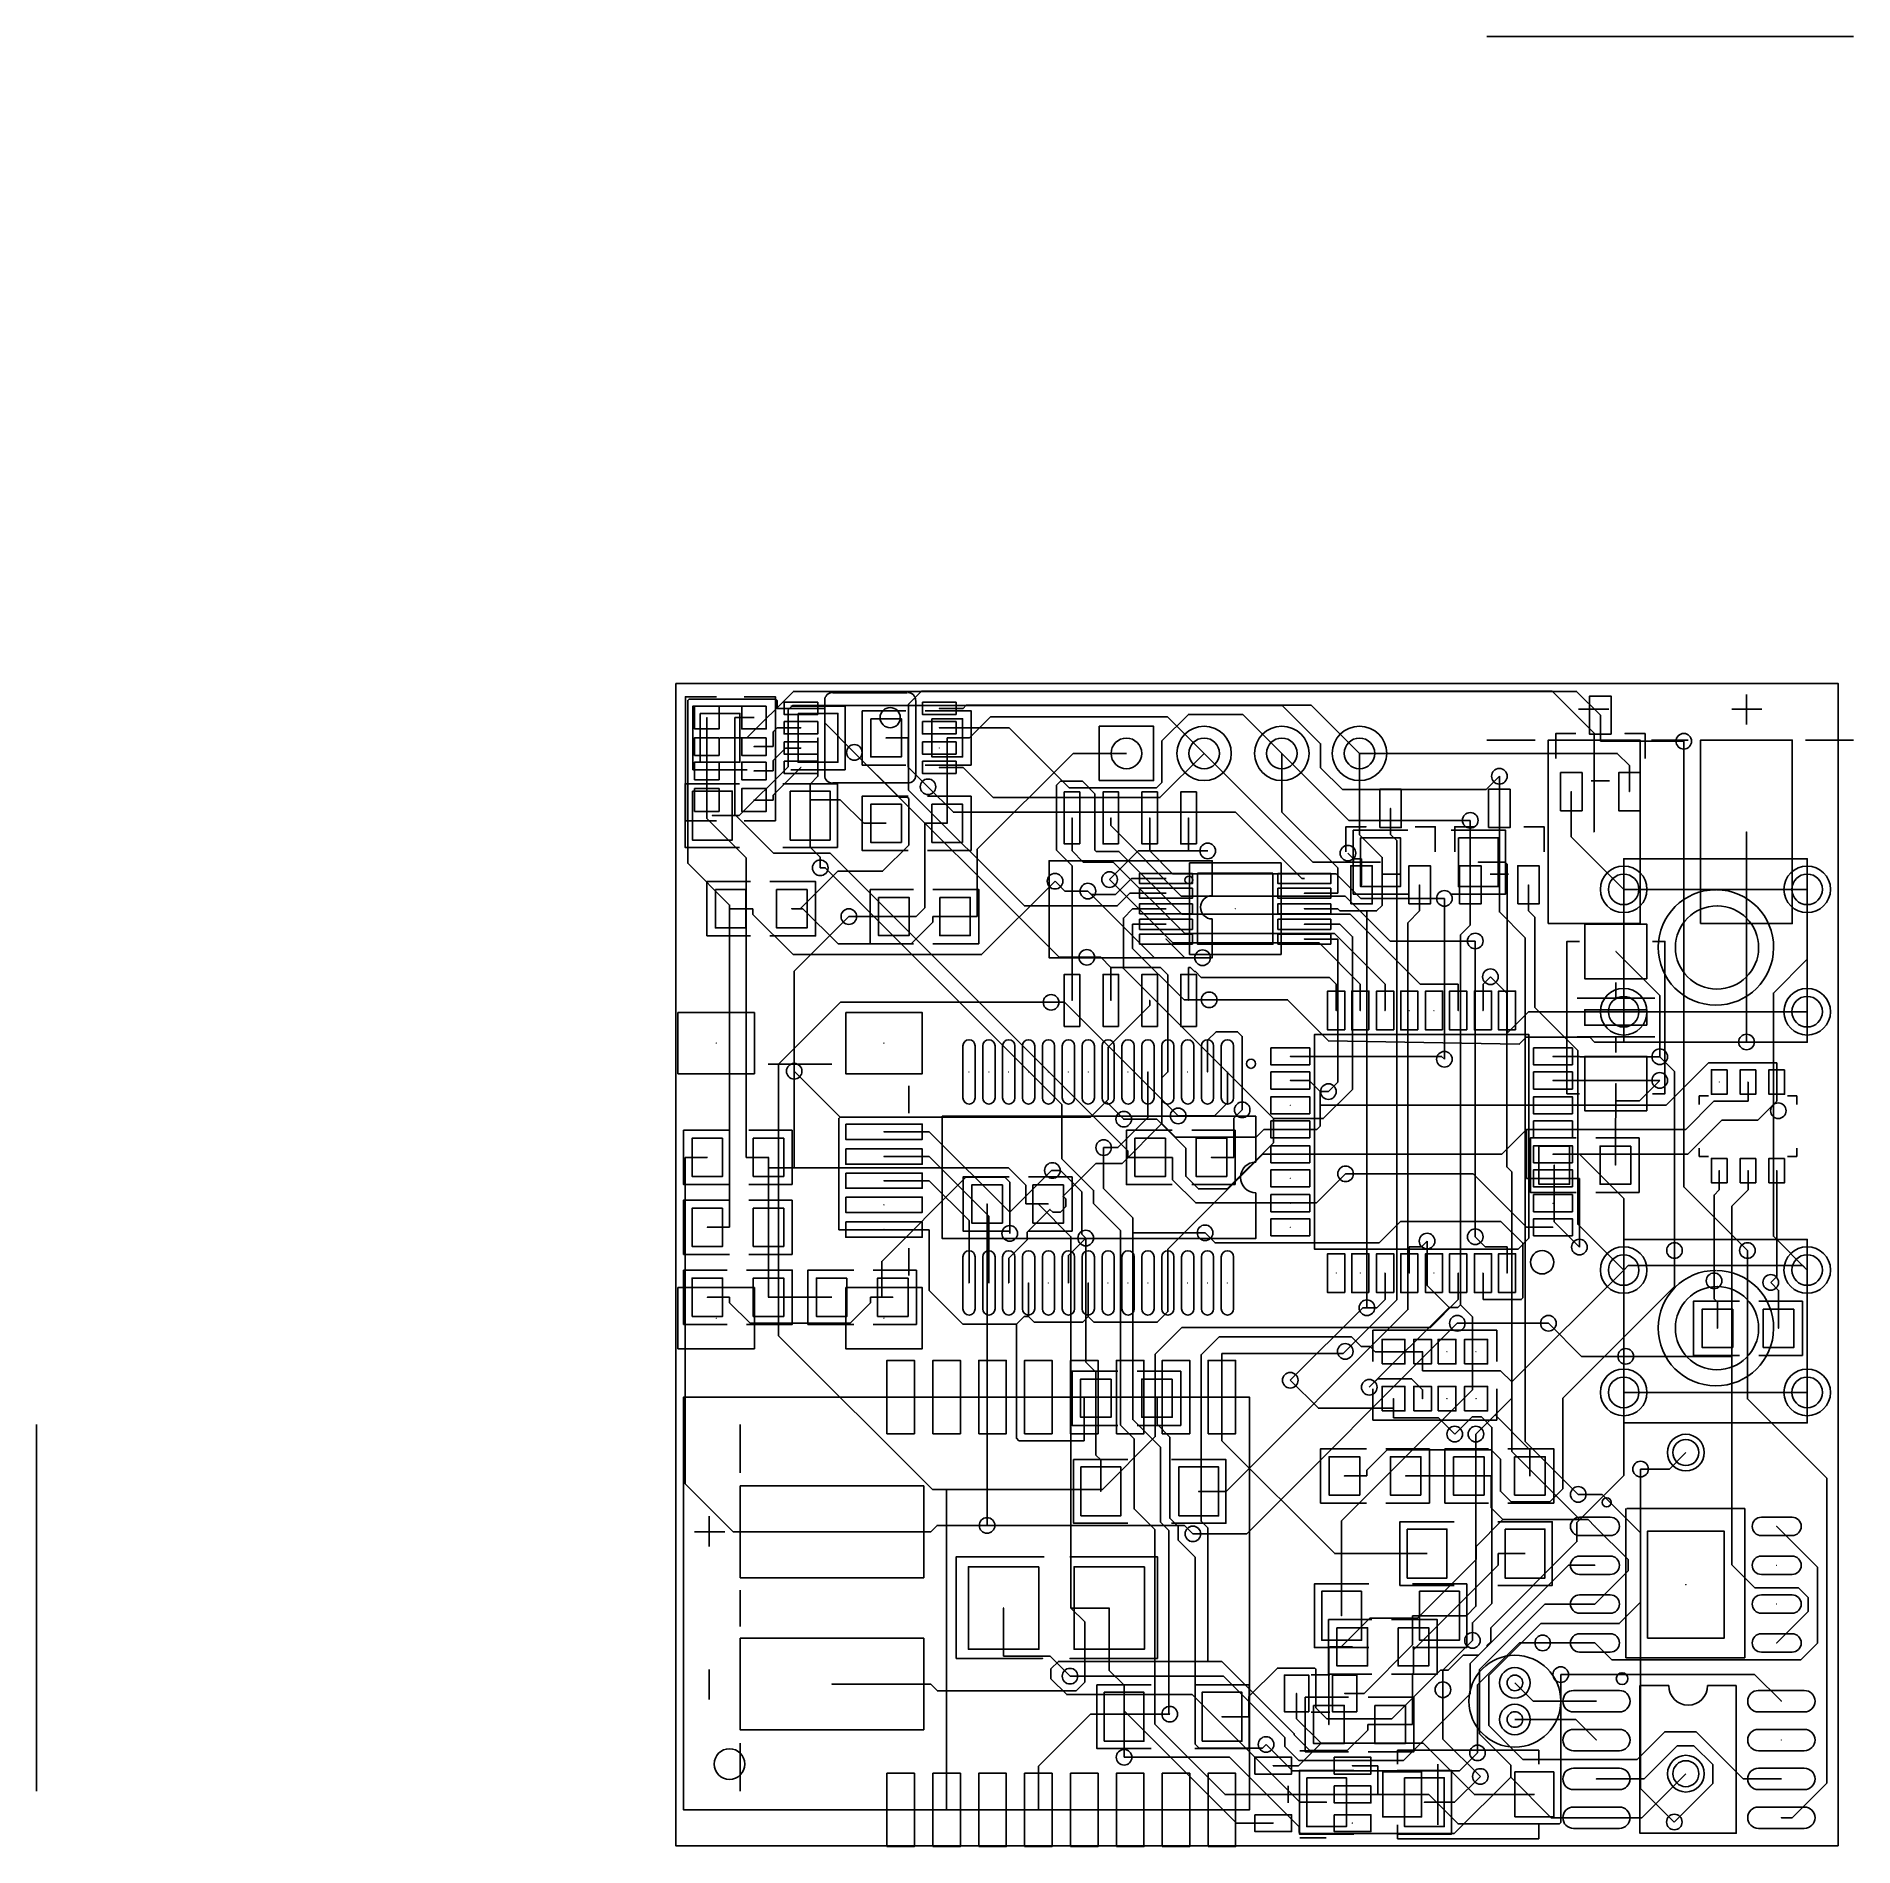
# Model space of a CAD drawing. Header units: millimetres. Extents: x -20.9 to 38.5, y -38 to 21.2.
import ezdxf

# ---------------------------------------------------------------- set-up
doc = ezdxf.new("R2010")
doc.units = ezdxf.units.MM

msp = doc.modelspace()

# ---------------------------------------------------------------- linework, layer by layer
for points in [[(26.518, 21.158), (38.506, 21.158)], [(1.336, -0.436), (0.316, -0.436), (0.316, -4.486), (1.336, -4.486)], [(1.76, -17.78), (1.76, -7.247), (0.389, -5.875), (0.389, -0.554), (0.434, -0.508), (3.269, -0.508), (3.312, -0.554), (3.312, -0.815)], [(2.236, -0.436), (3.256, -0.436), (3.256, -4.486), (2.236, -4.486)], [(2.327, -1.778), (3.848, -0.257), (29.446, -0.257), (30.226, -1.036)], [(4.877, -0.559), (4.877, -3.023)], [(5.131, -0.305), (7.569, -0.305)], [(16.03, -6.858), (14.849, -6.858), (14.432, -7.275), (11.397, -7.275), (7.612, -3.487), (7.612, -0.673), (8.029, -0.254), (28.654, -0.254), (30.023, -1.623)], [(7.849, -3.023), (7.849, -0.559)], [(35.001, -1.346), (35.001, -0.356)], [(2.337, -0.737), (0.559, -0.737), (0.559, -2.819), (2.337, -2.819)], [(1.019, -1.113), (1.019, -2.062)], [(2.558, -1.113), (1.928, -1.113)], [(1.928, -1.113), (1.928, -4.285), (3.19, -5.545), (5.042, -5.545), (14.78, -15.283), (14.78, -15.494)], [(2.073, -4.318), (3.67, -2.72), (3.67, -0.866), (3.818, -0.716), (19.827, -0.716), (21.082, -1.971), (21.082, -2.753), (21.796, -3.465), (26.492, -3.465), (26.924, -3.033)], [(3.701, -0.815), (3.312, -0.815)], [(3.701, -0.815), (4.092, -0.815)], [(3.759, -2.819), (5.537, -2.819), (5.537, -0.737), (3.759, -0.737)], [(4.092, -0.815), (4.869, -0.815)], [(4.869, -0.815), (4.869, -1.285), (5.837, -2.253)], [(7.518, -0.889), (6.096, -0.889)], [(6.096, -0.889), (6.096, -2.667)], [(8.153, -2.667), (9.652, -2.667), (9.652, -0.889), (8.153, -0.889)], [(8.613, -0.815), (9.39, -0.815)], [(8.613, -1.45), (10.897, -1.45), (12.857, -3.409), (15.72, -3.409), (15.895, -3.233), (15.895, -1.88), (16.761, -1.011), (18.537, -1.011), (19.812, -2.286)], [(22.352, -2.286), (20.775, -0.709), (9.497, -0.709), (9.39, -0.815)], [(9.604, -1.778), (10.287, -1.092), (16.078, -1.092), (17.272, -2.286)], [(29.515, -0.838), (30.505, -0.838)], [(30.226, -1.036), (30.226, -1.89)], [(34.519, -0.838), (35.509, -0.838)], [(1.448, -1.778), (2.327, -1.778)], [(3.185, -2.062), (3.185, -1.577), (3.312, -1.45)], [(4.092, -1.45), (3.312, -1.45)], [(4.648, -1.778), (4.648, -3.035), (4.394, -3.289)], [(6.876, -1.778), (7.602, -1.778)], [(7.602, -1.778), (7.602, -2.736), (8.245, -3.378)], [(8.875, -1.778), (9.604, -1.778)], [(8.875, -1.778), (8.875, -4.572)], [(28.766, -2.451), (28.766, -1.636), (29.426, -1.636)], [(30.023, -4.851), (30.023, -1.623)], [(31.026, -1.636), (31.686, -1.636), (31.026, -1.636), (31.686, -1.636), (31.686, -2.451)], [(1.019, -2.062), (1.019, -2.86)], [(2.558, -2.062), (3.185, -2.062)], [(3.185, -2.86), (3.185, -2.515), (3.589, -2.111), (4.092, -2.111)], [(5.837, -2.253), (7.303, -3.719), (7.569, -3.719), (7.615, -3.764), (7.615, -5.283), (6.759, -6.139), (5.296, -6.139), (4.067, -7.366), (3.978, -7.366)], [(5.837, -2.253), (12.535, -8.953), (13.437, -8.953)], [(9.39, -2.746), (10.376, -3.731), (15.827, -3.731), (17.272, -2.286)], [(9.858, -7.62), (9.858, -5.42), (12.992, -2.286), (14.732, -2.286)], [(17.272, -2.286), (20.828, -5.842), (22.159, -5.842)], [(19.812, -2.286), (19.812, -4.204), (21.641, -6.03), (21.641, -6.858)], [(19.812, -2.286), (22.001, -4.475), (25.974, -4.475)], [(22.593, -7.437), (22.911, -7.437), (23.094, -7.254), (23.094, -5.685), (22.352, -4.945), (22.352, -2.286)], [(22.352, -2.286), (30.78, -2.286), (31.176, -2.682)], [(28.092, -1.854), (26.518, -1.854)], [(30.226, -1.89), (32.954, -1.89)], [(33.096, -1.854), (31.902, -1.854)], [(35.034, -18.539), (32.954, -16.459), (32.954, -1.89)], [(36.932, -1.854), (38.506, -1.854)], [(1.019, -2.86), (1.019, -3.81)], [(2.558, -2.86), (3.185, -2.86)], [(3.185, -3.81), (3.185, -3.65), (4.092, -2.746)], [(6.096, -2.667), (7.518, -2.667)], [(8.613, -2.746), (9.39, -2.746)], [(31.176, -3.536), (31.176, -2.682)], [(2.083, -3.277), (0.305, -3.277), (0.305, -5.359), (2.083, -5.359)], [(3.505, -5.359), (5.283, -5.359), (5.283, -3.277), (3.505, -3.277)], [(4.394, -3.805), (4.394, -3.289)], [(7.595, -3.251), (5.131, -3.251)], [(20.549, -6.375), (20.462, -6.375), (18.296, -4.211), (9.078, -4.211), (8.245, -3.378)], [(25.578, -9.83), (24.333, -9.83), (22.05, -7.546), (16.546, -7.546), (14.488, -5.489), (13.744, -5.489), (13.698, -5.446), (13.698, -3.604), (13.292, -3.195), (12.573, -3.195), (12.441, -3.327), (12.441, -5.448), (12.954, -5.961), (12.954, -9.284)], [(26.924, -4.084), (26.924, -3.033)], [(29.276, -3.536), (29.276, -4.389)], [(29.926, -3.186), (30.526, -3.186)], [(1.019, -3.81), (1.019, -4.415)], [(2.558, -3.81), (3.185, -3.81)], [(4.394, -4.061), (4.394, -3.805)], [(4.394, -3.805), (5.377, -3.805), (6.144, -4.572)], [(4.394, -4.061), (4.394, -4.178)], [(7.595, -3.683), (6.096, -3.683), (6.096, -5.461), (7.595, -5.461)], [(9.652, -3.683), (8.23, -3.683)], [(9.652, -5.461), (9.652, -3.683)], [(23.368, -4.084), (23.368, -4.938)], [(26.924, -4.084), (26.924, -4.938)], [(2.304, -15.494), (2.304, -5.702), (1.019, -4.415)], [(1.194, -4.318), (2.073, -4.318)], [(4.394, -4.249), (4.394, -4.178)], [(4.394, -4.249), (4.394, -4.318)], [(4.394, -4.318), (4.394, -5.347)], [(6.51, -4.572), (6.144, -4.572)], [(6.51, -4.572), (6.873, -4.572)], [(8.146, -4.572), (8.146, -7.33), (7.856, -7.62)], [(8.875, -4.572), (8.146, -4.572)], [(12.954, -4.394), (12.954, -5.474)], [(26.137, -8.42), (23.353, -8.42), (21.882, -6.949), (16.525, -6.949), (14.224, -4.648), (14.224, -4.394)], [(15.494, -4.394), (15.494, -5.474)], [(16.764, -4.394), (16.764, -5.474)], [(22.568, -4.684), (21.908, -4.684), (22.568, -4.684), (21.908, -4.684), (21.908, -5.499)], [(24.828, -5.499), (24.828, -4.684), (24.168, -4.684)], [(26.124, -4.684), (25.464, -4.684), (26.124, -4.684), (25.464, -4.684), (25.464, -5.499)], [(25.974, -6.584), (25.974, -4.475)], [(28.384, -5.499), (28.384, -4.684), (27.724, -4.684)], [(30.988, -6.731), (29.276, -5.019), (29.276, -4.389)], [(4.722, -6.027), (4.722, -5.674), (4.394, -5.347)], [(21.885, -21.839), (23.569, -20.155), (23.569, -5.138), (23.368, -4.938)], [(23.927, -4.801), (22.149, -4.801), (22.149, -6.883), (23.927, -6.883)], [(25.349, -6.883), (27.127, -6.883), (27.127, -4.801), (25.349, -4.801)], [(26.924, -4.938), (26.924, -7.47), (27.772, -8.318), (27.772, -24.783), (29.502, -26.513)], [(35.004, -4.851), (35.004, -11.722)], [(8.23, -5.461), (9.652, -5.461)], [(17.536, -7.699), (17.536, -8.969), (12.202, -8.969), (12.202, -5.794), (17.536, -5.794), (17.536, -6.937)], [(12.954, -5.474), (13.317, -5.837), (14.295, -5.837), (16.637, -8.179), (21.539, -8.179), (23.19, -9.83)], [(14.181, -6.411), (15.118, -5.474), (17.389, -5.474)], [(15.494, -5.474), (16.243, -6.223), (21.587, -6.223), (22.39, -7.028), (25.128, -7.028)], [(16.764, -5.474), (17.389, -5.474)], [(16.789, -5.867), (19.787, -5.867)], [(16.789, -8.865), (16.789, -5.867)], [(19.787, -5.867), (19.787, -8.865)], [(22.418, -5.73), (22.154, -5.73), (21.974, -5.547)], [(22.159, -5.842), (22.159, -5.735), (21.974, -5.547)], [(23.038, -5.842), (22.159, -5.842)], [(22.418, -6.584), (22.418, -5.73)], [(26.238, -5.842), (27.117, -5.842)], [(27.178, -9.83), (27.178, -5.903), (27.117, -5.842)], [(2.438, -6.477), (1.016, -6.477)], [(1.016, -6.477), (1.016, -8.255)], [(2.522, -7.366), (2.522, -7.549), (3.838, -8.865), (9.997, -8.865), (12.398, -6.464)], [(3.073, -8.255), (4.572, -8.255), (4.572, -6.477), (3.073, -6.477)], [(4.722, -6.027), (4.884, -6.027), (12.624, -13.767), (12.624, -15.542), (13.658, -16.576), (13.658, -17.005), (14.539, -17.887), (14.539, -24.249), (14.981, -24.691), (14.981, -26.985), (15.657, -27.661), (15.657, -34.023), (17.955, -36.325), (22.123, -36.325)], [(13.472, -6.789), (12.72, -6.789), (12.398, -6.464)], [(16.03, -6.375), (14.9, -6.375), (14.374, -6.904), (13.586, -6.904), (13.472, -6.789)], [(14.181, -6.411), (16.253, -8.484), (21.029, -8.484), (22.377, -9.83)], [(23.668, -6.234), (23.068, -6.234)], [(27.224, -6.234), (26.624, -6.234)], [(7.772, -6.731), (6.35, -6.731)], [(6.35, -6.731), (6.35, -8.509)], [(8.407, -8.509), (9.906, -8.509), (9.906, -6.731), (8.407, -6.731)], [(17.221, -8.966), (15.649, -8.966), (13.472, -6.789)], [(20.549, -6.858), (21.641, -6.858)], [(24.318, -6.584), (24.318, -7.437)], [(25.128, -7.028), (25.128, -12.286)], [(25.654, -20.312), (25.654, -8.222), (25.974, -7.899), (25.974, -7.899), (25.974, -6.584)], [(27.874, -6.584), (27.874, -7.437)], [(36.987, -6.731), (30.988, -6.731)], [(36.987, -6.731), (36.987, -9.014), (35.883, -10.122), (35.883, -18.072), (36.987, -19.177)], [(1.796, -7.366), (2.522, -7.366)], [(3.795, -7.366), (3.978, -7.366)], [(3.871, -12.677), (3.871, -9.406), (5.657, -7.62)], [(3.978, -7.366), (4.158, -7.366)], [(8.4, -7.62), (8.4, -7.803), (7.691, -8.512), (5.304, -8.512), (4.158, -7.366)], [(7.13, -7.62), (5.657, -7.62)], [(7.493, -7.62), (7.13, -7.62)], [(7.493, -7.62), (7.856, -7.62)], [(8.766, -7.62), (8.4, -7.62)], [(8.766, -7.62), (9.129, -7.62)], [(9.129, -7.62), (9.858, -7.62)], [(19.535, -14.227), (14.633, -9.322), (14.633, -7.671), (14.935, -7.366)], [(16.03, -7.366), (14.935, -7.366)], [(24.318, -7.437), (23.934, -7.821), (23.934, -20.472), (17.991, -26.416), (17.973, -26.416)], [(20.549, -7.366), (21.641, -7.366)], [(21.641, -7.366), (21.712, -7.437), (22.593, -7.437)], [(22.593, -7.437), (22.593, -20.411)], [(27.874, -7.437), (28.08, -7.643), (28.08, -10.589), (29.489, -11.999), (29.489, -17.678), (30.988, -19.177)], [(1.016, -8.255), (2.438, -8.255)], [(17.437, -10.343), (16.619, -10.343), (14.935, -8.661), (14.935, -7.874)], [(16.03, -7.874), (14.935, -7.874)], [(19.535, -14.227), (21.168, -14.227), (22.123, -13.272), (22.123, -8.283), (21.714, -7.874), (20.549, -7.874)], [(6.35, -8.509), (7.772, -8.509)], [(16.03, -8.357), (16.637, -8.966), (17.221, -8.966)], [(19.787, -8.865), (16.789, -8.865)], [(20.549, -8.357), (21.641, -8.357)], [(21.336, -13.343), (21.641, -13.038), (21.641, -8.357)], [(26.137, -8.42), (26.137, -18.09)], [(29.54, -13.411), (29.134, -13.411), (29.134, -8.433), (29.54, -8.433)], [(30.734, -8.763), (32.167, -10.196), (32.167, -12.205)], [(31.928, -8.433), (32.334, -8.433), (32.334, -13.411), (31.928, -13.411)], [(12.954, -10.363), (12.954, -9.284)], [(14.224, -9.284), (13.891, -8.953), (13.437, -8.953)], [(14.224, -10.363), (14.224, -9.284)], [(16.086, -12.7), (16.086, -9.528), (15.842, -9.284), (14.224, -9.284)], [(16.764, -10.363), (16.764, -9.284)], [(21.59, -9.83), (21.369, -9.609), (17.181, -9.609), (16.993, -9.421), (16.962, -9.421), (16.825, -9.284), (16.764, -9.284)], [(21.59, -10.693), (21.59, -9.83)], [(22.377, -10.693), (22.377, -9.83)], [(23.19, -10.693), (23.19, -9.83)], [(25.578, -10.693), (25.578, -9.83)], [(26.632, -9.589), (26.391, -9.83)], [(26.391, -10.693), (26.391, -9.83)], [(26.632, -9.589), (27.165, -10.122), (27.165, -15.804), (27.33, -15.972), (27.33, -25.108), (29.555, -27.333)], [(27.178, -10.693), (27.178, -9.83)], [(30.734, -10.287), (30.734, -9.779)], [(8.854, -26.35), (8.39, -26.35), (3.363, -21.326), (3.363, -12.441), (5.38, -10.424), (12.268, -10.424)], [(12.268, -10.424), (12.71, -10.424), (16.424, -14.138)], [(15.494, -10.363), (15.494, -10.533), (14.135, -11.892), (14.135, -12.7)], [(17.437, -10.343), (20.003, -10.343), (21.336, -11.684), (27.574, -11.796), (27.803, -11.567), (29.881, -11.567), (30.035, -11.722), (35.004, -11.722)], [(27.178, -10.693), (27.178, -11.43)], [(32.004, -10.287), (30.734, -10.287), (29.464, -10.287)], [(27.178, -11.43), (27.877, -10.731), (30.988, -10.731)], [(36.987, -10.731), (30.988, -10.731)], [(18.517, -13.94), (18.517, -11.539), (18.367, -11.389), (17.661, -11.389), (17.384, -11.666), (17.384, -12.7)], [(32.004, -11.557), (30.734, -11.557), (29.464, -11.557)], [(30.734, -11.557), (30.734, -12.065)], [(3.023, -12.446), (5.105, -12.446)], [(20.091, -12.192), (25.034, -12.192), (25.128, -12.286)], [(28.677, -12.192), (29.54, -12.192)], [(35.994, -12.403), (33.764, -12.403), (32.375, -13.792), (28.677, -13.792)], [(29.54, -12.192), (29.553, -12.205), (32.167, -12.205)], [(32.167, -12.205), (32.649, -12.69), (32.649, -18.539)], [(35.994, -13.033), (35.994, -12.403)], [(3.871, -15.834), (3.871, -12.677)], [(5.372, -14.178), (3.871, -12.677)], [(15.436, -12.7), (15.436, -14.194), (14.455, -15.174), (13.988, -15.174), (13.988, -15.174)], [(14.067, -13.668), (14.135, -13.599), (14.135, -12.7)], [(16.086, -12.7), (15.895, -12.89), (15.895, -14.389)], [(18.034, -12.7), (18.034, -13.713), (17.61, -14.138), (16.424, -14.138)], [(20.447, -12.979), (20.091, -12.979)], [(20.447, -12.979), (20.701, -12.979)], [(21.064, -13.343), (20.701, -12.979)], [(28.677, -12.979), (32.167, -12.979)], [(30.734, -13.64), (31.506, -13.64), (32.167, -12.979)], [(35.055, -13.033), (35.055, -13.66)], [(35.994, -13.345), (35.994, -13.033)], [(7.62, -13.157), (7.62, -14.046)], [(21.064, -13.792), (21.064, -13.343)], [(21.064, -13.343), (21.336, -13.343)], [(28.677, -14.58), (33.02, -14.58), (33.939, -13.66), (35.055, -13.66)], [(29.54, -15.392), (33.081, -15.392), (34.199, -14.277), (35.377, -14.277), (35.994, -13.66)], [(30.734, -13.081), (30.734, -13.64)], [(30.734, -13.64), (30.734, -14.199)], [(33.452, -13.767), (33.452, -13.487)], [(33.452, -13.487), (33.757, -13.487)], [(35.994, -13.345), (35.994, -13.66)], [(36.652, -13.487), (36.347, -13.487)], [(36.652, -13.767), (36.652, -13.487)], [(5.329, -17.859), (5.329, -14.221), (5.372, -14.178)], [(5.372, -14.178), (13.556, -14.178), (14.067, -13.668)], [(18.96, -16.649), (18.96, -18.149), (8.71, -18.149), (8.71, -14.149), (18.96, -14.149), (18.96, -15.649)], [(14.067, -13.668), (14.646, -14.244)], [(19.535, -14.227), (19.535, -15.019), (18.031, -16.523), (17.084, -16.523), (16.67, -16.109), (16.67, -15.192), (15.725, -14.247), (14.646, -14.247), (14.646, -14.244)], [(18.24, -15.494), (18.24, -14.216), (18.517, -13.94)], [(21.064, -13.792), (21.064, -14.47), (20.955, -14.58)], [(27.813, -13.792), (21.064, -13.792)], [(28.677, -13.792), (27.813, -13.792)], [(30.719, -15.748), (30.719, -14.214), (30.734, -14.199)], [(1.753, -16.383), (0.254, -16.383), (0.254, -14.605), (1.753, -14.605)], [(2.388, -14.605), (3.81, -14.605)], [(3.81, -14.605), (3.81, -16.383)], [(6.807, -14.658), (8.285, -14.658)], [(8.285, -14.658), (10.917, -17.29)], [(15.895, -14.389), (14.595, -15.69), (13.734, -15.69), (12.662, -16.764), (12.751, -16.853), (12.751, -17.104), (12.573, -17.282), (12.322, -17.282), (12.23, -17.193), (11.483, -17.943), (11.483, -18.191), (10.884, -18.791), (10.884, -19.599)], [(16.231, -16.383), (14.732, -16.383), (14.732, -14.605), (16.231, -14.605)], [(15.895, -14.389), (16.335, -14.829), (18.979, -14.829), (19.228, -14.58)], [(16.866, -14.605), (18.288, -14.605)], [(18.288, -14.605), (18.288, -16.383)], [(20.091, -14.58), (19.228, -14.58)], [(20.091, -14.58), (20.955, -14.58)], [(20.091, -15.392), (27, -15.392), (27.813, -14.58)], [(28.677, -14.58), (27.813, -14.58)], [(27.813, -14.58), (27.813, -16.18)], [(13.988, -15.174), (13.988, -16.515), (14.94, -17.468), (14.94, -17.96)], [(16.086, -19.599), (16.086, -18.494), (19.187, -15.392), (19.228, -15.392)], [(19.66, -15.392), (19.228, -15.392)], [(19.66, -15.392), (20.091, -15.392)], [(29.439, -16.637), (27.94, -16.637), (27.94, -14.859), (29.439, -14.859)], [(29.032, -15.392), (28.677, -15.392)], [(29.032, -15.392), (29.54, -15.392)], [(29.54, -15.392), (30.988, -16.84), (30.988, -19.177)], [(30.074, -14.859), (31.496, -14.859)], [(31.496, -14.859), (31.496, -16.637)], [(33.452, -15.469), (33.452, -15.189)], [(36.652, -15.469), (36.652, -15.189)], [(0.302, -15.494), (0.302, -26.165), (1.877, -27.739)], [(1.031, -15.494), (0.302, -15.494)], [(3.033, -15.494), (2.304, -15.494)], [(3.033, -15.834), (3.033, -15.494)], [(3.033, -17.78), (3.033, -15.834)], [(3.033, -15.834), (3.871, -15.834)], [(3.871, -15.834), (10.876, -15.834), (11.448, -16.406), (11.448, -17.018)], [(6.807, -15.469), (8.285, -15.469)], [(10.236, -19.599), (10.236, -17.419), (8.285, -15.469)], [(10.917, -17.29), (12.281, -15.923), (12.311, -15.923)], [(12.311, -15.923), (12.576, -15.923), (13.272, -16.619), (13.272, -18.001), (13.404, -18.131)], [(15.146, -15.494), (14.78, -15.494)], [(15.509, -15.494), (15.146, -15.494)], [(15.509, -15.494), (16.238, -15.494)], [(16.238, -15.494), (16.238, -16.223), (17, -16.985), (20.945, -16.985), (21.897, -16.032)], [(17.511, -15.494), (18.24, -15.494)], [(21.897, -16.032), (26.065, -16.032), (27.813, -17.78)], [(29.54, -18.428), (28.717, -17.605), (28.717, -15.748)], [(33.757, -15.469), (33.452, -15.469)], [(34.115, -15.928), (34.115, -16.556)], [(35.055, -15.928), (35.055, -16.556)], [(35.994, -15.928), (35.994, -19.388), (35.796, -19.583)], [(36.347, -15.469), (36.652, -15.469)], [(3.81, -16.383), (2.388, -16.383)], [(6.734, -20.066), (6.734, -18.893), (9.487, -16.139), (10.752, -16.139), (10.917, -16.304), (10.917, -17.981)], [(6.807, -16.259), (8.285, -16.259)], [(9.586, -19.599), (9.586, -17.559), (8.285, -16.259)], [(10.897, -17.907), (9.398, -17.907), (9.398, -16.129), (10.897, -16.129)], [(11.532, -16.129), (12.954, -16.129)], [(12.954, -16.129), (12.954, -17.907)], [(18.288, -16.383), (16.866, -16.383)], [(28.245, -16.18), (27.813, -16.18)], [(28.245, -16.18), (28.677, -16.18)], [(28.677, -16.18), (29.54, -16.18)], [(29.54, -16.18), (29.54, -18.428)], [(33.942, -19.53), (33.942, -16.726), (34.115, -16.556)], [(34.519, -21.999), (34.519, -17.092), (35.055, -16.556)], [(1.753, -18.669), (0.254, -18.669), (0.254, -16.891), (1.753, -16.891)], [(2.388, -16.891), (3.81, -16.891)], [(3.81, -16.891), (3.81, -18.669)], [(10.175, -17.018), (10.175, -27.529)], [(11.847, -17.018), (11.448, -17.018)], [(12.177, -17.018), (11.847, -17.018)], [(12.916, -30.229), (12.916, -18.087), (11.847, -17.018)], [(31.496, -16.637), (30.074, -16.637)], [(1.031, -17.78), (1.76, -17.78)], [(3.033, -20.066), (3.033, -17.78)], [(10.917, -17.29), (10.917, -17.981)], [(17.302, -17.96), (17.63, -18.288), (22.992, -18.288), (23.693, -17.587), (26.972, -17.587), (27.689, -18.303), (27.689, -20.091), (27.64, -20.142), (26.391, -20.142)], [(28.677, -17.78), (27.813, -17.78)], [(6.807, -17.859), (5.329, -17.859)], [(7.546, -17.859), (6.807, -17.859)], [(7.546, -17.859), (8.285, -17.859)], [(8.285, -17.859), (8.285, -19.85), (9.388, -20.952), (11.135, -20.952)], [(12.954, -17.907), (11.532, -17.907)], [(12.835, -19.599), (12.835, -18.699), (13.404, -18.131)], [(13.731, -22.515), (13.404, -22.187), (13.404, -18.131)], [(14.94, -17.96), (17.302, -17.96)], [(16.149, -33.698), (16.116, -33.665), (16.116, -27.691), (15.845, -27.419), (15.845, -24.973), (14.94, -24.069), (14.94, -17.96)], [(24.562, -18.232), (24.379, -18.415), (23.978, -18.415)], [(23.978, -19.279), (23.978, -18.415)], [(25.283, -20.399), (24.562, -19.68), (24.562, -18.232)], [(27.178, -18.415), (26.464, -18.415), (26.137, -18.09)], [(27.178, -19.279), (27.178, -18.415)], [(3.81, -18.669), (2.388, -18.669)], [(7.62, -18.466), (7.62, -19.355)], [(22.588, -25.908), (22.588, -25.725), (23.259, -25.055), (26.652, -25.055), (26.957, -25.359), (26.957, -26.411), (27.308, -26.761), (28.572, -26.761), (29.004, -26.33), (29.004, -23.365), (32.649, -19.721), (32.649, -18.539)], [(35.034, -18.539), (35.034, -23.391), (37.625, -25.982), (37.625, -35.951), (36.492, -37.084), (36.144, -37.084)], [(0.254, -20.955), (0.254, -19.177)], [(0.254, -19.177), (1.676, -19.177)], [(2.311, -19.177), (3.81, -19.177), (3.81, -20.955), (2.311, -20.955)], [(5.817, -20.955), (4.318, -20.955), (4.318, -19.177), (5.817, -19.177)], [(6.452, -19.177), (7.874, -19.177)], [(7.874, -19.177), (7.874, -20.955)], [(11.534, -20.701), (11.534, -19.599)], [(13.485, -19.599), (13.485, -20.701)], [(13.485, -20.701), (13.668, -20.884), (15.738, -20.884), (16.086, -20.538), (16.086, -19.599)], [(23.19, -19.279), (23.19, -20.142)], [(25.578, -19.279), (25.578, -20.142)], [(26.391, -19.279), (26.391, -20.142)], [(27.328, -22.837), (30.988, -19.177)], [(30.988, -19.177), (31.135, -19.03), (36.84, -19.03), (36.987, -19.177)], [(34.051, -20.229), (33.942, -20.119), (33.942, -19.53)], [(36.053, -20.229), (36.053, -19.842), (35.796, -19.583)], [(1.034, -20.066), (1.76, -20.066)], [(1.76, -20.066), (1.76, -20.249), (2.431, -20.919), (5.697, -20.919), (6.368, -20.249), (6.368, -20.066)], [(5.105, -20.066), (3.023, -20.066)], [(6.734, -20.066), (6.368, -20.066)], [(7.097, -20.066), (6.734, -20.066)], [(8.854, -26.35), (13.95, -26.35), (15.674, -24.625), (15.674, -21.925), (16.548, -21.052), (24.668, -21.052), (25.578, -20.142)], [(23.19, -20.142), (22.921, -20.411), (22.593, -20.411)], [(34.773, -21.971), (33.274, -21.971), (33.274, -20.193), (34.773, -20.193)], [(35.408, -20.193), (36.83, -20.193)], [(36.83, -20.193), (36.83, -21.971)], [(11.135, -20.952), (11.387, -20.701), (11.534, -20.701)], [(11.534, -20.701), (11.717, -20.884), (13.302, -20.884), (13.485, -20.701)], [(20.089, -22.781), (22.459, -20.411), (22.593, -20.411)], [(21.768, -30.48), (21.768, -27.374), (26.05, -23.091), (26.05, -20.709), (25.654, -20.312)], [(22.672, -23.01), (25.283, -20.399)], [(25.283, -20.399), (25.565, -20.399), (25.654, -20.312)], [(34.051, -21.082), (34.051, -20.229)], [(36.053, -21.082), (36.053, -20.229)], [(1.676, -20.955), (0.254, -20.955)], [(7.874, -20.955), (6.452, -20.955)], [(13.355, -24.76), (11.219, -24.76), (11.135, -24.676), (11.135, -20.952)], [(16.904, -27.803), (18.666, -27.803), (25.55, -20.919)], [(17.389, -31.974), (17.389, -27.602), (17.175, -27.391), (17.175, -21.946), (17.765, -21.356), (22.085, -21.356), (22.41, -21.681), (22.41, -21.681), (22.697, -21.681), (22.86, -21.847)], [(22.788, -22.164), (22.788, -21.144), (26.838, -21.144), (26.838, -22.164)], [(25.55, -20.919), (28.529, -20.919)], [(31.054, -21.999), (29.609, -21.999), (28.529, -20.919)], [(17.854, -21.902), (21.821, -21.902), (21.885, -21.839)], [(17.854, -23.332), (17.854, -21.902)], [(23.465, -21.847), (22.86, -21.847)], [(24.414, -21.847), (23.465, -21.847)], [(24.414, -21.847), (24.414, -22.474)], [(36.83, -21.971), (35.408, -21.971)], [(14.453, -24.257), (12.954, -24.257), (12.954, -22.479), (14.453, -22.479)], [(13.731, -23.368), (13.731, -22.515)], [(15.088, -22.479), (16.51, -22.479)], [(16.51, -22.479), (16.51, -24.257)], [(24.414, -22.474), (26.965, -22.474), (27.328, -22.837)], [(31.054, -21.999), (34.519, -21.999)], [(35.992, -31.369), (37.018, -30.343), (37.018, -29.883), (36.706, -29.571), (35.276, -29.571), (34.519, -28.814), (34.519, -21.999)], [(23.465, -23.698), (21.006, -23.698), (20.089, -22.781)], [(22.672, -23.01), (22.951, -22.733), (24.054, -22.733), (24.414, -23.094), (24.414, -23.386)], [(22.788, -23.064), (22.788, -24.084), (26.838, -24.084), (26.838, -23.064)], [(27.328, -22.837), (27.328, -23.371), (26.784, -23.914)], [(13.355, -23.332), (13.355, -24.76)], [(13.894, -25.387), (13.731, -25.225), (13.731, -23.368)], [(15.733, -23.368), (15.733, -24.221)], [(17.854, -23.736), (17.854, -23.332)], [(17.854, -23.736), (17.854, -24.76)], [(23.465, -23.386), (23.465, -23.698)], [(23.465, -23.698), (23.465, -24.013)], [(30.988, -23.178), (30.988, -25.9), (29.555, -27.333)], [(30.988, -23.178), (36.987, -23.178)], [(-20.904, -36.22), (-20.904, -24.232)], [(2.108, -25.806), (2.108, -24.232)], [(16.51, -24.257), (15.088, -24.257)], [(19.296, -34.689), (19.177, -34.811), (17.112, -34.811), (16.977, -34.676), (16.977, -28.56), (16.421, -28.004), (16.421, -27.564), (16.149, -27.292), (16.149, -24.638), (15.733, -24.221)], [(23.465, -24.013), (24.935, -24.013), (25.464, -24.541)], [(25.464, -24.541), (26.03, -23.978), (26.335, -23.978), (26.68, -24.323), (26.68, -30.079), (26.045, -30.711), (26.045, -31.288)], [(26.784, -23.914), (26.157, -24.541)], [(26.784, -23.914), (27.925, -25.055)], [(24.122, -28.448), (21.542, -28.448), (17.854, -24.76)], [(25.847, -30.48), (26.157, -30.17), (26.157, -24.541)], [(14.783, -27.457), (13.005, -27.457), (13.005, -25.375), (14.783, -25.375)], [(13.894, -26.416), (13.894, -25.387)], [(16.205, -25.375), (17.983, -25.375), (17.983, -27.457), (16.205, -27.457)], [(22.581, -25.019), (21.082, -25.019), (21.082, -26.797), (22.581, -26.797)], [(24.638, -25.019), (23.216, -25.019)], [(24.638, -26.797), (24.638, -25.019)], [(26.568, -25.019), (25.146, -25.019)], [(25.146, -25.019), (25.146, -26.797)], [(27.203, -26.797), (28.702, -26.797), (28.702, -25.019), (27.203, -25.019)], [(27.925, -25.908), (27.925, -25.055)], [(31.542, -25.684), (32.482, -25.684), (33.02, -25.146)], [(21.859, -25.908), (22.588, -25.908)], [(23.861, -25.908), (25.926, -25.908)], [(25.926, -25.908), (26.652, -25.908)], [(27.038, -27.335), (26.652, -26.949), (26.652, -25.908)], [(32.644, -37.224), (31.542, -36.124), (31.542, -25.684)], [(8.854, -26.35), (8.854, -35.403)], [(17.094, -26.416), (17.973, -26.416)], [(36.144, -35.814), (34.897, -35.814), (33.353, -34.272), (32.332, -34.272), (31.425, -35.179), (27.691, -35.179), (26.576, -34.066), (26.576, -32.436), (28.278, -30.734), (30.846, -30.734), (31.542, -30.038), (31.542, -27.772), (30.282, -26.513), (29.502, -26.513)], [(1.092, -28.219), (1.092, -27.229)], [(23.216, -26.797), (24.638, -26.797)], [(25.146, -26.797), (26.568, -26.797)], [(31.064, -26.975), (31.064, -31.852)], [(31.09, -26.975), (34.95, -26.975)], [(34.95, -26.975), (34.95, -31.852)], [(1.6, -27.737), (0.61, -27.737)], [(5.105, -27.739), (1.877, -27.739)], [(5.105, -27.739), (8.334, -27.739)], [(10.175, -27.529), (8.545, -27.529), (8.334, -27.739)], [(16.904, -27.803), (16.629, -27.529), (10.175, -27.529)], [(29.555, -27.333), (29.461, -27.427), (29.461, -28.057), (26.64, -30.879), (26.64, -31.333), (26.528, -31.445), (26.528, -31.488), (26.246, -31.77), (25.745, -31.77), (25.255, -32.263), (24.996, -32.263), (23.411, -33.848), (21.28, -33.848), (20.925, -33.492), (20.925, -32.225), (20.889, -32.189), (19.667, -32.189), (18.735, -33.124), (18.735, -33.782)], [(27.038, -27.335), (26.162, -28.214), (26.162, -28.644), (24.244, -30.561), (22.685, -30.561), (21.75, -31.496)], [(25.451, -27.407), (23.673, -27.407), (23.673, -29.489), (25.451, -29.489)], [(26.873, -29.489), (28.651, -29.489), (28.651, -27.407), (26.873, -27.407)], [(30.048, -27.559), (29.825, -27.335), (27.038, -27.335)], [(35.992, -27.559), (37.323, -28.89), (37.323, -31.372), (36.777, -31.918), (30.597, -31.918), (30.048, -31.369)], [(30.048, -30.099), (31.133, -29.014), (31.133, -28.644), (30.048, -27.559)], [(24.115, -31.6), (26.883, -28.832), (26.883, -28.448)], [(24.562, -28.448), (24.122, -28.448)], [(27.762, -28.448), (26.883, -28.448)], [(11.963, -31.877), (11.989, -31.877), (9.169, -31.877), (9.169, -28.55), (12.04, -28.55)], [(12.878, -28.55), (15.748, -28.55), (15.748, -31.877), (12.878, -31.877), (12.878, -31.877)], [(30.048, -28.829), (29.187, -28.829), (25.969, -32.047), (25.969, -32.047), (25.969, -33.033), (23.792, -35.209), (20.373, -35.209), (19.914, -34.752), (19.914, -34.465), (17.904, -32.456), (12.888, -32.456)], [(2.108, -29.642), (2.108, -30.836)], [(22.657, -31.521), (20.879, -31.521), (20.879, -29.439), (22.657, -29.439)], [(24.079, -29.439), (25.857, -29.439), (25.857, -31.521), (24.079, -31.521)], [(12.916, -30.229), (13.371, -30.683), (13.371, -32.657), (13.086, -32.939), (8.555, -32.939), (8.334, -32.718)], [(10.719, -30.229), (10.719, -31.806)], [(14.173, -30.229), (12.916, -30.229)], [(14.656, -32.753), (14.173, -32.271), (14.173, -30.229)], [(30.048, -30.099), (28.415, -30.099), (26.274, -32.24), (26.274, -34.341), (27.295, -35.362), (27.295, -35.756)], [(22.758, -30.607), (21.336, -30.607)], [(21.336, -30.607), (21.336, -32.385)], [(22.499, -33.02), (24.089, -31.43), (24.089, -30.48)], [(23.393, -32.385), (24.892, -32.385), (24.892, -30.607), (23.393, -30.607)], [(24.75, -30.48), (24.089, -30.48)], [(24.75, -30.48), (24.968, -30.48)], [(24.968, -30.48), (25.847, -30.48)], [(26.045, -31.288), (25.08, -32.255), (25.08, -32.898)], [(26.21, -34.963), (26.21, -32.738), (27.577, -31.369), (28.339, -31.369)], [(30.048, -31.369), (28.339, -31.369)], [(10.719, -31.806), (12.238, -31.806), (12.888, -32.456)], [(20.396, -36.576), (16.878, -33.058), (12.781, -33.058), (12.266, -32.54), (12.266, -32.217), (12.51, -31.974), (17.389, -31.974)], [(17.389, -31.974), (17.851, -31.974), (20.216, -34.338), (20.216, -34.376), (20.731, -34.889), (21.953, -34.889), (22.624, -34.219), (22.624, -34.036)], [(21.354, -34.036), (21.354, -31.532), (21.387, -31.496)], [(21.75, -31.496), (21.387, -31.496)], [(22.116, -31.496), (21.75, -31.496)], [(24.115, -31.496), (24.115, -31.6)], [(24.115, -31.6), (24.115, -31.702)], [(24.115, -31.923), (24.115, -31.702)], [(24.115, -31.923), (24.115, -32.349)], [(31.064, -31.852), (34.95, -31.852)], [(1.092, -33.223), (1.092, -32.233)], [(21.387, -32.41), (20.777, -32.41)], [(21.336, -32.385), (22.758, -32.385)], [(24.082, -34.036), (24.082, -32.382), (24.115, -32.349)], [(24.613, -36.325), (25.575, -37.287), (28.885, -37.287), (28.931, -37.241), (28.931, -32.403)], [(30.099, -33.274), (28.031, -33.274), (27.432, -32.675)], [(36.144, -33.274), (35.27, -32.403), (28.931, -32.403)], [(5.105, -32.718), (8.334, -32.718)], [(15.545, -34.823), (13.767, -34.823), (13.767, -32.741), (15.545, -32.741)], [(14.656, -33.269), (14.656, -32.753)], [(14.656, -33.269), (14.656, -33.386)], [(16.967, -32.741), (18.745, -32.741), (18.745, -34.823), (16.967, -34.823)], [(20.297, -33.02), (20.297, -33.848)], [(21.996, -33.147), (20.574, -33.147)], [(20.574, -33.147), (20.574, -34.925)], [(21.872, -33.02), (22.499, -33.02)], [(22.631, -34.925), (24.13, -34.925), (24.13, -33.147), (22.631, -33.147)], [(25.08, -32.898), (25.08, -34.516), (26.302, -35.735)], [(31.521, -32.766), (31.521, -37.592), (34.671, -37.592), (34.671, -32.766)], [(32.461, -32.766), (31.521, -32.766)], [(34.671, -32.766), (33.731, -32.766)], [(11.854, -35.403), (13.561, -33.698), (16.149, -33.698)], [(14.656, -33.584), (14.656, -33.386)], [(14.656, -33.782), (14.656, -33.584)], [(19.533, -37.264), (18.334, -37.264), (14.656, -33.584)], [(14.656, -33.782), (14.656, -35.108)], [(17.856, -33.782), (18.735, -33.782)], [(21.097, -34.648), (20.297, -33.848)], [(21.387, -33.63), (20.777, -33.63)], [(23.353, -34.036), (22.624, -34.036)], [(23.353, -34.036), (24.082, -34.036)], [(27.432, -33.873), (29.428, -33.873), (30.099, -34.544)], [(2.108, -34.646), (2.108, -36.22)], [(19.296, -34.689), (20.157, -35.547), (25.624, -35.547), (26.21, -34.963)], [(20.361, -35.385), (21.097, -34.648)], [(21.26, -34.9), (20.396, -34.9)], [(20.574, -34.925), (21.996, -34.925)], [(27.203, -36.325), (26.109, -36.325), (24.435, -34.648), (21.097, -34.648)], [(28.219, -34.874), (23.597, -34.874)], [(23.597, -34.874), (23.597, -35.331)], [(28.219, -35.331), (28.219, -34.874)], [(30.099, -35.814), (31.656, -35.814), (32.741, -34.729), (33.279, -34.729), (33.901, -35.349), (33.901, -35.966), (32.644, -37.224)], [(8.854, -36.83), (8.854, -35.403)], [(11.854, -36.83), (11.854, -35.403)], [(27.295, -35.756), (25.443, -37.605), (20.422, -37.605), (20.378, -37.562), (20.378, -37.384), (18.103, -35.108), (14.656, -35.108)], [(19.533, -35.385), (20.361, -35.385)], [(22.164, -35.535), (20.386, -35.535), (20.386, -37.617), (22.164, -37.617)], [(22.123, -35.385), (22.951, -35.385)], [(22.951, -36.325), (22.951, -35.385)], [(23.586, -37.617), (25.364, -37.617), (25.364, -35.535), (23.586, -35.535)], [(24.917, -35.331), (24.917, -37.313)], [(33.023, -35.644), (31.582, -37.084), (30.099, -37.084)], [(20.015, -36.043), (20.015, -36.601)], [(24.475, -36.576), (25.461, -36.576), (26.302, -35.735)], [(30.099, -37.084), (28.623, -37.084), (27.295, -35.756)], [(21.275, -36.576), (20.396, -36.576)], [(22.537, -36.325), (22.123, -36.325)], [(22.537, -36.325), (22.951, -36.325)], [(22.951, -36.325), (23.749, -36.325)], [(23.749, -36.325), (24.613, -36.325)], [(28.067, -36.325), (27.203, -36.325)], [(23.597, -37.313), (23.597, -37.77)], [(28.219, -37.77), (28.219, -37.313)], [(20.396, -37.744), (21.26, -37.744)], [(23.597, -37.77), (28.219, -37.77)]]:
    msp.add_lwpolyline(points)
for points in [[(0, 0), (38, 0), (38, -38), (0, -38), (0, 0)], [(30.576, -1.661), (29.876, -1.661), (29.876, -0.411), (30.576, -0.411)], [(1.416, -0.738), (0.616, -0.738), (0.616, -1.487), (1.416, -1.487)], [(0.798, -0.978), (2.098, -0.978), (2.098, -2.578), (0.798, -2.578)], [(2.955, -0.738), (2.155, -0.738), (2.155, -1.487), (2.955, -1.487)], [(3.539, -0.613), (3.539, -1.012), (4.639, -1.012), (4.639, -0.613)], [(3.998, -0.978), (5.298, -0.978), (5.298, -2.578), (3.998, -2.578)], [(6.374, -1.153), (7.374, -1.153), (7.374, -2.403), (6.374, -2.403)], [(8.061, -0.613), (8.061, -1.012), (9.161, -1.012), (9.161, -0.613)], [(8.374, -1.153), (9.374, -1.153), (9.374, -2.403), (8.374, -2.403)], [(1.416, -1.772), (0.616, -1.772), (0.616, -2.353), (1.416, -2.353)], [(2.955, -1.772), (2.155, -1.772), (2.155, -2.353), (2.955, -2.353)], [(3.539, -1.248), (3.539, -1.647), (4.639, -1.647), (4.639, -1.248)], [(8.061, -1.248), (8.061, -1.647), (9.161, -1.647), (9.161, -1.248)], [(13.843, -3.175), (13.843, -1.397), (15.621, -1.397), (15.621, -3.175)], [(3.539, -1.909), (3.539, -2.308), (4.639, -2.308), (4.639, -1.909)], [(8.061, -1.909), (8.061, -2.308), (9.161, -2.308), (9.161, -1.909)], [(28.523, -7.851), (31.523, -7.851), (31.523, -1.852), (28.523, -1.852)], [(33.501, -7.851), (36.501, -7.851), (36.501, -1.852), (33.501, -1.852)], [(1.416, -2.57), (0.616, -2.57), (0.616, -3.15), (1.416, -3.15)], [(2.955, -2.57), (2.155, -2.57), (2.155, -3.15), (2.955, -3.15)], [(3.539, -2.544), (3.539, -2.943), (4.639, -2.943), (4.639, -2.544)], [(8.061, -2.544), (8.061, -2.943), (9.161, -2.943), (9.161, -2.544)], [(29.626, -4.161), (28.926, -4.161), (28.926, -2.911), (29.626, -2.911)], [(31.526, -4.161), (30.826, -4.161), (30.826, -2.911), (31.526, -2.911)], [(0.544, -3.518), (1.844, -3.518), (1.844, -5.118), (0.544, -5.118)], [(1.416, -3.435), (0.616, -3.435), (0.616, -4.185), (1.416, -4.185)], [(2.955, -3.435), (2.155, -3.435), (2.155, -4.185), (2.955, -4.185)], [(3.744, -3.518), (5.044, -3.518), (5.044, -5.118), (3.744, -5.118)], [(13.208, -5.245), (12.7, -5.245), (12.7, -3.543), (13.208, -3.543)], [(14.478, -5.245), (13.97, -5.245), (13.97, -3.543), (14.478, -3.543)], [(15.748, -5.245), (15.24, -5.245), (15.24, -3.543), (15.748, -3.543)], [(17.018, -5.245), (16.51, -5.245), (16.51, -3.543), (17.018, -3.543)], [(23.018, -4.709), (23.718, -4.709), (23.718, -3.459), (23.018, -3.459)], [(26.574, -4.709), (27.274, -4.709), (27.274, -3.459), (26.574, -3.459)], [(7.374, -5.197), (6.374, -5.197), (6.374, -3.947), (7.374, -3.947)], [(9.374, -5.197), (8.374, -5.197), (8.374, -3.947), (9.374, -3.947)], [(22.388, -5.042), (23.688, -5.042), (23.688, -6.642), (22.388, -6.642)], [(25.588, -5.042), (26.888, -5.042), (26.888, -6.642), (25.588, -6.642)], [(30.988, -11.731), (30.988, -5.731), (36.988, -5.731), (36.988, -11.731), (30.988, -11.731)], [(16.892, -6.21), (15.163, -6.21), (15.163, -6.541), (16.892, -6.541)], [(19.519, -6.206), (17.059, -6.206), (17.059, -8.526), (19.519, -8.526)], [(21.412, -6.21), (19.682, -6.21), (19.682, -6.541), (21.412, -6.541)], [(22.068, -7.209), (22.768, -7.209), (22.768, -5.959), (22.068, -5.959)], [(23.968, -7.209), (24.668, -7.209), (24.668, -5.959), (23.968, -5.959)], [(25.624, -7.209), (26.324, -7.209), (26.324, -5.959), (25.624, -5.959)], [(27.524, -7.209), (28.224, -7.209), (28.224, -5.959), (27.524, -5.959)], [(1.294, -6.741), (2.294, -6.741), (2.294, -7.991), (1.294, -7.991)], [(3.294, -6.741), (4.294, -6.741), (4.294, -7.991), (3.294, -7.991)], [(6.628, -6.995), (7.628, -6.995), (7.628, -8.245), (6.628, -8.245)], [(8.628, -6.995), (9.628, -6.995), (9.628, -8.245), (8.628, -8.245)], [(16.892, -6.693), (15.163, -6.693), (15.163, -7.023), (16.892, -7.023)], [(21.412, -6.693), (19.682, -6.693), (19.682, -7.023), (21.412, -7.023)], [(16.892, -7.201), (15.163, -7.201), (15.163, -7.531), (16.892, -7.531)], [(16.892, -7.709), (15.163, -7.709), (15.163, -8.039), (16.892, -8.039)], [(21.412, -7.201), (19.682, -7.201), (19.682, -7.531), (21.412, -7.531)], [(21.412, -7.709), (19.682, -7.709), (19.682, -8.039), (21.412, -8.039)], [(16.892, -8.192), (15.163, -8.192), (15.163, -8.522), (16.892, -8.522)], [(21.412, -8.192), (19.682, -8.192), (19.682, -8.522), (21.412, -8.522)], [(31.75, -9.652), (31.75, -7.874), (29.718, -7.874), (29.718, -9.652)], [(13.208, -11.214), (12.7, -11.214), (12.7, -9.512), (13.208, -9.512)], [(14.478, -11.214), (13.97, -11.214), (13.97, -9.512), (14.478, -9.512)], [(15.748, -11.214), (15.24, -11.214), (15.24, -9.512), (15.748, -9.512)], [(17.018, -11.214), (16.51, -11.214), (16.51, -9.512), (17.018, -9.512)], [(21.869, -11.328), (21.311, -11.328), (21.311, -10.058), (21.869, -10.058)], [(22.657, -11.328), (22.098, -11.328), (22.098, -10.058), (22.657, -10.058)], [(23.47, -11.328), (22.911, -11.328), (22.911, -10.058), (23.47, -10.058)], [(24.257, -11.328), (23.698, -11.328), (23.698, -10.058), (24.257, -10.058)], [(25.07, -11.328), (24.511, -11.328), (24.511, -10.058), (25.07, -10.058)], [(25.857, -11.328), (25.298, -11.328), (25.298, -10.058), (25.857, -10.058)], [(26.67, -11.328), (26.111, -11.328), (26.111, -10.058), (26.67, -10.058)], [(27.457, -11.328), (26.899, -11.328), (26.899, -10.058), (27.457, -10.058)], [(31.75, -11.176), (29.718, -11.176), (29.718, -10.668), (31.75, -10.668), (31.75, -11.176)], [(0.071, -10.761), (2.57, -10.761), (2.57, -12.76), (0.071, -12.76)], [(5.558, -10.761), (8.057, -10.761), (8.057, -12.76), (5.558, -12.76)], [(9.386, -13.55), (9.386, -11.85)], [(9.786, -13.55), (9.786, -11.85)], [(10.036, -13.55), (10.036, -11.85)], [(10.436, -13.55), (10.436, -11.85)], [(10.684, -13.55), (10.684, -11.85)], [(11.084, -13.55), (11.084, -11.85)], [(11.334, -13.55), (11.334, -11.85)], [(11.734, -13.55), (11.734, -11.85)], [(11.984, -13.55), (11.984, -11.85)], [(12.384, -13.55), (12.384, -11.85)], [(12.635, -13.55), (12.635, -11.85)], [(13.035, -13.55), (13.035, -11.85)], [(13.285, -13.55), (13.285, -11.85)], [(13.685, -13.55), (13.685, -11.85)], [(13.935, -13.55), (13.935, -11.85)], [(14.335, -13.55), (14.335, -11.85)], [(14.585, -13.55), (14.585, -11.85)], [(14.985, -13.55), (14.985, -11.85)], [(15.236, -13.55), (15.236, -11.85)], [(15.636, -13.55), (15.636, -11.85)], [(15.886, -13.55), (15.886, -11.85)], [(16.286, -13.55), (16.286, -11.85)], [(16.536, -13.55), (16.536, -11.85)], [(16.936, -13.55), (16.936, -11.85)], [(17.184, -13.55), (17.184, -11.85)], [(17.584, -13.55), (17.584, -11.85)], [(17.834, -13.55), (17.834, -11.85)], [(18.234, -13.55), (18.234, -11.85)], [(27.889, -18.136), (27.534, -18.491), (20.879, -18.491), (20.879, -11.481), (27.889, -11.481), (27.889, -18.136)], [(20.726, -12.471), (19.456, -12.471), (19.456, -11.913), (20.726, -11.913)], [(29.312, -12.471), (28.042, -12.471), (28.042, -11.913), (29.312, -11.913)], [(31.75, -13.97), (31.75, -12.192), (29.718, -12.192), (29.718, -13.97)], [(20.726, -13.259), (19.456, -13.259), (19.456, -12.7), (20.726, -12.7)], [(29.312, -13.259), (28.042, -13.259), (28.042, -12.7), (29.312, -12.7)], [(34.367, -12.63), (34.367, -13.43), (33.857, -13.43), (33.857, -12.63)], [(35.307, -12.63), (35.307, -13.43), (34.797, -13.43), (34.797, -12.63)], [(36.247, -12.63), (36.247, -13.43), (35.737, -13.43), (35.737, -12.63)], [(20.726, -14.072), (19.456, -14.072), (19.456, -13.513), (20.726, -13.513)], [(29.312, -14.072), (28.042, -14.072), (28.042, -13.513), (29.312, -13.513)], [(5.558, -14.406), (8.057, -14.406), (8.057, -14.906), (5.558, -14.906)], [(20.726, -14.859), (19.456, -14.859), (19.456, -14.3), (20.726, -14.3)], [(29.312, -14.859), (28.042, -14.859), (28.042, -14.3), (29.312, -14.3)], [(1.532, -14.869), (0.532, -14.869), (0.532, -16.119), (1.532, -16.119)], [(3.532, -14.869), (2.532, -14.869), (2.532, -16.119), (3.532, -16.119)], [(5.558, -15.217), (8.057, -15.217), (8.057, -15.719), (5.558, -15.719)], [(16.01, -14.869), (15.01, -14.869), (15.01, -16.119), (16.01, -16.119)], [(18.01, -14.869), (17.01, -14.869), (17.01, -16.119), (18.01, -16.119)], [(20.726, -15.672), (19.456, -15.672), (19.456, -15.113), (20.726, -15.113)], [(29.312, -15.672), (28.042, -15.672), (28.042, -15.113), (29.312, -15.113)], [(29.218, -15.123), (28.218, -15.123), (28.218, -16.373), (29.218, -16.373)], [(31.218, -15.123), (30.218, -15.123), (30.218, -16.373), (31.218, -16.373)], [(5.558, -16.006), (8.057, -16.006), (8.057, -16.506), (5.558, -16.506)], [(20.726, -16.459), (19.456, -16.459), (19.456, -15.9), (20.726, -15.9)], [(29.312, -16.459), (28.042, -16.459), (28.042, -15.9), (29.312, -15.9)], [(34.367, -15.526), (34.367, -16.326), (33.857, -16.326), (33.857, -15.526)], [(35.307, -15.526), (35.307, -16.326), (34.797, -16.326), (34.797, -15.526)], [(36.247, -15.526), (36.247, -16.326), (35.737, -16.326), (35.737, -15.526)], [(10.676, -16.393), (9.676, -16.393), (9.676, -17.643), (10.676, -17.643)], [(12.676, -16.393), (11.676, -16.393), (11.676, -17.643), (12.676, -17.643)], [(1.532, -17.155), (0.532, -17.155), (0.532, -18.405), (1.532, -18.405)], [(3.532, -17.155), (2.532, -17.155), (2.532, -18.405), (3.532, -18.405)], [(5.558, -16.793), (8.057, -16.793), (8.057, -17.295), (5.558, -17.295)], [(20.726, -17.272), (19.456, -17.272), (19.456, -16.713), (20.726, -16.713)], [(29.312, -17.272), (28.042, -17.272), (28.042, -16.713), (29.312, -16.713)], [(5.558, -17.606), (8.057, -17.606), (8.057, -18.106), (5.558, -18.106)], [(20.726, -18.059), (19.456, -18.059), (19.456, -17.501), (20.726, -17.501)], [(29.312, -18.059), (28.042, -18.059), (28.042, -17.501), (29.312, -17.501)], [(30.988, -24.177), (30.988, -18.177), (36.988, -18.177), (36.988, -24.177), (30.988, -24.177)], [(9.386, -20.449), (9.386, -18.749)], [(9.786, -20.449), (9.786, -18.749)], [(10.036, -20.449), (10.036, -18.749)], [(10.436, -20.449), (10.436, -18.749)], [(10.684, -20.449), (10.684, -18.749)], [(11.084, -20.449), (11.084, -18.749)], [(11.334, -20.449), (11.334, -18.749)], [(11.734, -20.449), (11.734, -18.749)], [(11.984, -20.449), (11.984, -18.749)], [(12.384, -20.449), (12.384, -18.749)], [(12.635, -20.449), (12.635, -18.749)], [(13.035, -20.449), (13.035, -18.749)], [(13.285, -20.449), (13.285, -18.749)], [(13.685, -20.449), (13.685, -18.749)], [(13.935, -20.449), (13.935, -18.749)], [(14.335, -20.449), (14.335, -18.749)], [(14.585, -20.449), (14.585, -18.749)], [(14.985, -20.449), (14.985, -18.749)], [(15.236, -20.449), (15.236, -18.749)], [(15.636, -20.449), (15.636, -18.749)], [(15.886, -20.449), (15.886, -18.749)], [(16.286, -20.449), (16.286, -18.749)], [(16.536, -20.449), (16.536, -18.749)], [(16.936, -20.449), (16.936, -18.749)], [(17.184, -20.449), (17.184, -18.749)], [(17.584, -20.449), (17.584, -18.749)], [(17.834, -20.449), (17.834, -18.749)], [(18.234, -20.449), (18.234, -18.749)], [(21.869, -19.914), (21.311, -19.914), (21.311, -18.644), (21.869, -18.644)], [(22.657, -19.914), (22.098, -19.914), (22.098, -18.644), (22.657, -18.644)], [(23.47, -19.914), (22.911, -19.914), (22.911, -18.644), (23.47, -18.644)], [(24.257, -19.914), (23.698, -19.914), (23.698, -18.644), (24.257, -18.644)], [(25.07, -19.914), (24.511, -19.914), (24.511, -18.644), (25.07, -18.644)], [(25.857, -19.914), (25.298, -19.914), (25.298, -18.644), (25.857, -18.644)], [(26.67, -19.914), (26.111, -19.914), (26.111, -18.644), (26.67, -18.644)], [(27.457, -19.914), (26.899, -19.914), (26.899, -18.644), (27.457, -18.644)], [(0.532, -20.691), (1.532, -20.691), (1.532, -19.441), (0.532, -19.441)], [(2.532, -20.691), (3.532, -20.691), (3.532, -19.441), (2.532, -19.441)], [(5.596, -19.441), (4.596, -19.441), (4.596, -20.691), (5.596, -20.691)], [(7.596, -19.441), (6.596, -19.441), (6.596, -20.691), (7.596, -20.691)], [(0.071, -19.752), (2.57, -19.752), (2.57, -21.751), (0.071, -21.751)], [(5.558, -19.752), (8.057, -19.752), (8.057, -21.751), (5.558, -21.751)], [(34.552, -20.457), (33.552, -20.457), (33.552, -21.707), (34.552, -21.707)], [(36.552, -20.457), (35.552, -20.457), (35.552, -21.707), (36.552, -21.707)], [(23.09, -22.244), (23.09, -21.444), (23.839, -21.444), (23.839, -22.244)], [(24.124, -22.244), (24.124, -21.444), (24.705, -21.444), (24.705, -22.244)], [(24.922, -22.244), (24.922, -21.444), (25.502, -21.444), (25.502, -22.244)], [(25.787, -22.244), (25.787, -21.444), (26.537, -21.444), (26.537, -22.244)], [(6.904, -24.53), (6.904, -22.13), (7.803, -22.13), (7.803, -24.53)], [(8.404, -24.53), (8.404, -22.13), (9.304, -22.13), (9.304, -24.53)], [(9.903, -24.53), (9.903, -22.13), (10.805, -22.13), (10.805, -24.53)], [(11.405, -24.53), (11.405, -22.13), (12.304, -22.13), (12.304, -24.53)], [(12.904, -24.53), (12.904, -22.13), (13.804, -22.13), (13.804, -24.53)], [(14.404, -24.53), (14.404, -22.13), (15.303, -22.13), (15.303, -24.53)], [(15.903, -24.53), (15.903, -22.13), (16.805, -22.13), (16.805, -24.53)], [(17.404, -24.53), (17.404, -22.13), (18.303, -22.13), (18.303, -24.53)], [(14.232, -22.743), (13.232, -22.743), (13.232, -23.993), (14.232, -23.993)], [(16.232, -22.743), (15.232, -22.743), (15.232, -23.993), (16.232, -23.993)], [(23.09, -23.783), (23.09, -22.983), (23.839, -22.983), (23.839, -23.783)], [(24.124, -23.783), (24.124, -22.983), (24.705, -22.983), (24.705, -23.783)], [(24.922, -23.783), (24.922, -22.983), (25.502, -22.983), (25.502, -23.783)], [(25.787, -23.783), (25.787, -22.983), (26.537, -22.983), (26.537, -23.783)], [(0.254, -36.83), (0.254, -23.33), (18.754, -23.33), (18.754, -36.83), (0.254, -36.83), (0.254, -36.83)], [(22.36, -26.533), (21.36, -26.533), (21.36, -25.283), (22.36, -25.283)], [(24.36, -26.533), (23.36, -26.533), (23.36, -25.283), (24.36, -25.283)], [(25.424, -25.283), (26.424, -25.283), (26.424, -26.533), (25.424, -26.533)], [(27.424, -25.283), (28.424, -25.283), (28.424, -26.533), (27.424, -26.533)], [(13.244, -27.216), (14.544, -27.216), (14.544, -25.616), (13.244, -25.616)], [(16.444, -27.216), (17.744, -27.216), (17.744, -25.616), (16.444, -25.616)], [(8.105, -29.237), (8.105, -26.237), (2.106, -26.237), (2.106, -29.237)], [(30.548, -27.259), (29.548, -27.259)], [(36.492, -27.259), (35.492, -27.259)], [(23.912, -27.648), (25.212, -27.648), (25.212, -29.248), (23.912, -29.248)], [(27.112, -27.648), (28.412, -27.648), (28.412, -29.248), (27.112, -29.248)], [(30.548, -27.859), (29.548, -27.859)], [(31.77, -31.214), (31.77, -27.714), (34.27, -27.714), (34.27, -31.214)], [(36.492, -27.859), (35.492, -27.859)], [(11.869, -28.876), (9.569, -28.876), (9.569, -31.576), (11.869, -31.576)], [(15.323, -28.876), (13.023, -28.876), (13.023, -31.576), (15.323, -31.576)], [(30.548, -28.529), (29.548, -28.529)], [(36.492, -28.529), (35.492, -28.529)], [(22.418, -29.68), (21.118, -29.68), (21.118, -31.28), (22.418, -31.28)], [(25.618, -29.68), (24.318, -29.68), (24.318, -31.28), (25.618, -31.28)], [(30.548, -29.129), (29.548, -29.129)], [(36.492, -29.129), (35.492, -29.129)], [(30.548, -29.799), (29.548, -29.799)], [(36.492, -29.799), (35.492, -29.799)], [(21.614, -30.871), (22.614, -30.871), (22.614, -32.121), (21.614, -32.121)], [(23.614, -30.871), (24.614, -30.871), (24.614, -32.121), (23.614, -32.121)], [(30.548, -30.399), (29.548, -30.399)], [(36.492, -30.399), (35.492, -30.399)], [(8.105, -34.215), (8.105, -31.215), (2.106, -31.215), (2.106, -34.215)], [(30.548, -31.069), (29.548, -31.069)], [(36.492, -31.069), (35.492, -31.069)], [(30.548, -31.669), (29.548, -31.669)], [(36.492, -31.669), (35.492, -31.669)], [(20.695, -33.619), (20.695, -32.421), (19.895, -32.421), (19.895, -33.619)], [(22.269, -33.619), (22.269, -32.421), (21.469, -32.421), (21.469, -33.619)], [(14.006, -34.582), (15.306, -34.582), (15.306, -32.982), (14.006, -32.982)], [(17.206, -34.582), (18.506, -34.582), (18.506, -32.982), (17.206, -32.982)], [(30.849, -32.924), (29.349, -32.924)], [(36.894, -32.924), (35.394, -32.924)], [(20.852, -33.411), (21.852, -33.411), (21.852, -34.661), (20.852, -34.661)], [(22.852, -33.411), (23.852, -33.411), (23.852, -34.661), (22.852, -34.661)], [(30.849, -33.624), (29.349, -33.624)], [(36.894, -33.624), (35.394, -33.624)], [(30.849, -34.194), (29.349, -34.194)], [(36.894, -34.194), (35.394, -34.194)], [(30.849, -34.894), (29.349, -34.894)], [(36.894, -34.894), (35.394, -34.894)], [(6.904, -38.03), (6.904, -35.63), (7.803, -35.63), (7.803, -38.03)], [(8.404, -38.03), (8.404, -35.63), (9.304, -35.63), (9.304, -38.03)], [(9.903, -38.03), (9.903, -35.63), (10.805, -35.63), (10.805, -38.03)], [(11.405, -38.03), (11.405, -35.63), (12.304, -35.63), (12.304, -38.03)], [(12.904, -38.03), (12.904, -35.63), (13.804, -35.63), (13.804, -38.03)], [(14.404, -38.03), (14.404, -35.63), (15.303, -35.63), (15.303, -38.03)], [(15.903, -38.03), (15.903, -35.63), (16.805, -35.63), (16.805, -38.03)], [(17.404, -38.03), (17.404, -35.63), (18.303, -35.63), (18.303, -38.03)], [(18.933, -35.107), (18.933, -35.658), (20.132, -35.658), (20.132, -35.107)], [(21.524, -35.107), (21.524, -35.658), (22.723, -35.658), (22.723, -35.107)], [(24.384, -35.587), (23.114, -35.587), (23.114, -37.057), (24.384, -37.057)], [(27.432, -37.057), (28.702, -37.057), (28.702, -35.587), (27.432, -35.587)], [(30.849, -35.464), (29.349, -35.464)], [(36.894, -35.464), (35.394, -35.464)], [(20.625, -35.776), (21.925, -35.776), (21.925, -37.376), (20.625, -37.376)], [(21.524, -36.046), (21.524, -36.598), (22.723, -36.598), (22.723, -36.046)], [(23.825, -35.776), (25.125, -35.776), (25.125, -37.376), (23.825, -37.376)], [(30.849, -36.164), (29.349, -36.164)], [(36.894, -36.164), (35.394, -36.164)], [(30.849, -36.734), (29.349, -36.734)], [(36.894, -36.734), (35.394, -36.734)], [(18.933, -36.986), (18.933, -37.537), (20.132, -37.537), (20.132, -36.986)], [(21.524, -36.986), (21.524, -37.537), (22.723, -37.537), (22.723, -36.986)], [(30.849, -37.434), (29.349, -37.434)], [(36.894, -37.434), (35.394, -37.434)]]:
    msp.add_lwpolyline(points, close=True)
for centre, radius in [((1.016, -1.113), 0.000254), ((2.555, -1.113), 0.000254), ((4.089, -0.813), 0.000254), ((7.01, -1.118), 0.33), ((8.611, -0.813), 0.000254), ((30.226, -1.036), 0.000254), ((1.448, -1.778), 0.000254), ((4.089, -1.448), 0.000254), ((4.648, -1.778), 0.000254), ((6.874, -1.778), 0.000254), ((8.611, -1.448), 0.000254), ((8.874, -1.778), 0.000254), ((17.272, -2.286), 0.889), ((19.812, -2.286), 0.889), ((22.352, -2.286), 0.889), ((32.954, -1.89), 0.255), ((1.016, -2.062), 0.000254), ((2.555, -2.062), 0.000254), ((4.089, -2.108), 0.000254), ((5.837, -2.253), 0.255), ((8.611, -2.108), 0.000254), ((14.732, -2.286), 0.5), ((17.272, -2.286), 0.5), ((19.812, -2.286), 0.5), ((22.352, -2.286), 0.5), ((1.016, -2.86), 0.000254), ((2.555, -2.86), 0.000254), ((4.089, -2.743), 0.000254), ((8.611, -2.743), 0.000254), ((26.924, -3.033), 0.255), ((8.245, -3.378), 0.255), ((29.276, -3.536), 0.000254), ((31.176, -3.536), 0.000254), ((1.016, -3.81), 0.000254), ((2.555, -3.81), 0.000254), ((23.368, -4.084), 0.000254), ((26.924, -4.084), 0.000254), ((1.194, -4.318), 0.000254), ((4.394, -4.318), 0.000254), ((6.874, -4.572), 0.000254), ((8.874, -4.572), 0.000254), ((12.954, -4.394), 0.000254), ((14.224, -4.394), 0.000254), ((15.494, -4.394), 0.000254), ((16.764, -4.394), 0.000254), ((25.974, -4.475), 0.255), ((17.389, -5.474), 0.255), ((21.974, -5.547), 0.255), ((30.023, -4.851), 0.000254), ((35.001, -4.851), 0.000254), ((4.722, -6.027), 0.255), ((23.038, -5.842), 0.000254), ((26.238, -5.842), 0.000254), ((12.398, -6.464), 0.255), ((13.472, -6.789), 0.255), ((14.181, -6.411), 0.255), ((16.027, -6.375), 0.000254), ((20.547, -6.375), 0.000254), ((30.988, -6.731), 0.762), ((30.988, -6.731), 0.5), ((36.987, -6.731), 0.762), ((36.987, -6.731), 0.5), ((16.027, -6.858), 0.000254), ((20.547, -6.858), 0.000254), ((22.418, -6.584), 0.000254), ((24.318, -6.584), 0.000254), ((25.128, -7.028), 0.255), ((25.974, -6.584), 0.000254), ((27.874, -6.584), 0.000254), ((1.794, -7.366), 0.000254), ((3.794, -7.366), 0.000254), ((5.657, -7.62), 0.255), ((7.128, -7.62), 0.000254), ((9.128, -7.62), 0.000254), ((16.027, -7.366), 0.000254), ((18.289, -7.366), 0.000254), ((20.547, -7.366), 0.000254), ((16.027, -7.874), 0.000254), ((20.547, -7.874), 0.000254), ((26.137, -8.42), 0.255), ((13.437, -8.953), 0.255), ((16.027, -8.357), 0.000254), ((17.221, -8.966), 0.255), ((20.547, -8.357), 0.000254), ((30.734, -8.763), 0.000254), ((26.632, -9.589), 0.255), ((17.437, -10.343), 0.255), ((30.988, -10.731), 0.762), ((36.987, -10.731), 0.762), ((12.268, -10.424), 0.255), ((12.954, -10.363), 0.000254), ((14.224, -10.363), 0.000254), ((15.494, -10.363), 0.000254), ((16.764, -10.363), 0.000254), ((21.59, -10.693), 0.000254), ((22.377, -10.693), 0.000254), ((23.19, -10.693), 0.000254), ((23.978, -10.693), 0.000254), ((24.79, -10.693), 0.000254), ((25.578, -10.693), 0.000254), ((26.391, -10.693), 0.000254), ((27.178, -10.693), 0.000254), ((30.988, -10.731), 0.5), ((36.987, -10.731), 0.5), ((1.321, -11.76), 0.000254), ((6.807, -11.76), 0.000254), ((35.004, -11.722), 0.255), ((3.871, -12.677), 0.255), ((20.091, -12.192), 0.000254), ((25.128, -12.286), 0.255), ((28.677, -12.192), 0.000254), ((32.167, -12.205), 0.255), ((9.586, -12.7), 0.000254), ((10.236, -12.7), 0.000254), ((10.884, -12.7), 0.000254), ((11.534, -12.7), 0.000254), ((12.184, -12.7), 0.000254), ((12.835, -12.7), 0.000254), ((13.485, -12.7), 0.000254), ((14.135, -12.7), 0.000254), ((14.785, -12.7), 0.000254), ((15.436, -12.7), 0.000254), ((16.086, -12.7), 0.000254), ((16.736, -12.7), 0.000254), ((17.384, -12.7), 0.000254), ((18.034, -12.7), 0.000254), ((20.091, -12.979), 0.000254), ((28.677, -12.979), 0.000254), ((32.167, -12.979), 0.255), ((34.112, -13.03), 0.000254), ((35.052, -13.03), 0.000254), ((35.992, -13.03), 0.000254), ((21.336, -13.343), 0.255), ((30.734, -13.081), 0.000254), ((14.646, -14.244), 0.255), ((16.424, -14.138), 0.255), ((18.517, -13.94), 0.255), ((20.091, -13.792), 0.000254), ((28.677, -13.792), 0.000254), ((36.043, -13.97), 0.254), ((6.807, -14.656), 0.000254), ((20.091, -14.58), 0.000254), ((28.677, -14.58), 0.000254), ((13.988, -15.174), 0.255), ((20.091, -15.392), 0.000254), ((28.677, -15.392), 0.000254), ((1.032, -15.494), 0.000254), ((3.032, -15.494), 0.000254), ((6.807, -15.468), 0.000254), ((12.311, -15.923), 0.255), ((15.51, -15.494), 0.000254), ((17.51, -15.494), 0.000254), ((21.897, -16.032), 0.255), ((28.718, -15.748), 0.000254), ((30.718, -15.748), 0.000254), ((34.112, -15.926), 0.000254), ((35.052, -15.926), 0.000254), ((35.992, -15.926), 0.000254), ((6.807, -16.256), 0.000254), ((20.091, -16.18), 0.000254), ((28.677, -16.18), 0.000254), ((6.807, -17.044), 0.000254), ((10.176, -17.018), 0.000254), ((12.176, -17.018), 0.000254), ((20.091, -16.993), 0.000254), ((28.677, -16.993), 0.000254), ((1.032, -17.78), 0.000254), ((3.032, -17.78), 0.000254), ((10.917, -17.981), 0.255), ((17.302, -17.96), 0.255), ((20.091, -17.78), 0.000254), ((28.677, -17.78), 0.000254), ((6.807, -17.856), 0.000254), ((13.404, -18.131), 0.255), ((24.562, -18.232), 0.255), ((26.137, -18.09), 0.255), ((29.54, -18.428), 0.255), ((30.988, -19.177), 0.762), ((32.649, -18.539), 0.255), ((35.034, -18.539), 0.255), ((36.987, -19.177), 0.762), ((28.321, -18.923), 0.381), ((30.988, -19.177), 0.5), ((36.987, -19.177), 0.5), ((9.586, -19.599), 0.000254), ((10.236, -19.599), 0.000254), ((10.884, -19.599), 0.000254), ((11.534, -19.599), 0.000254), ((12.184, -19.599), 0.000254), ((12.835, -19.599), 0.000254), ((13.485, -19.599), 0.000254), ((14.135, -19.599), 0.000254), ((14.785, -19.599), 0.000254), ((15.436, -19.599), 0.000254), ((16.086, -19.599), 0.000254), ((16.736, -19.599), 0.000254), ((17.384, -19.599), 0.000254), ((18.034, -19.599), 0.000254), ((21.59, -19.279), 0.000254), ((22.377, -19.279), 0.000254), ((23.19, -19.279), 0.000254), ((23.978, -19.279), 0.000254), ((24.79, -19.279), 0.000254), ((25.578, -19.279), 0.000254), ((26.391, -19.279), 0.000254), ((27.178, -19.279), 0.000254), ((33.942, -19.53), 0.255), ((35.796, -19.583), 0.255), ((1.032, -20.066), 0.000254), ((3.032, -20.066), 0.000254), ((5.096, -20.066), 0.000254), ((7.096, -20.066), 0.000254), ((22.593, -20.411), 0.255), ((1.321, -20.752), 0.000254), ((6.807, -20.752), 0.000254), ((25.55, -20.919), 0.255), ((28.529, -20.919), 0.255), ((34.052, -21.082), 0.000254), ((36.052, -21.082), 0.000254), ((21.885, -21.839), 0.255), ((23.465, -21.844), 0.000254), ((24.414, -21.844), 0.000254), ((25.212, -21.844), 0.000254), ((26.162, -21.844), 0.000254), ((31.054, -21.999), 0.255), ((20.089, -22.781), 0.255), ((30.988, -23.178), 0.762), ((36.987, -23.178), 0.762), ((22.672, -23.01), 0.255), ((30.988, -23.178), 0.5), ((36.987, -23.178), 0.5), ((7.353, -23.33), 0.000254), ((8.854, -23.33), 0.000254), ((10.354, -23.33), 0.000254), ((11.854, -23.33), 0.000254), ((13.354, -23.33), 0.000254), ((13.732, -23.368), 0.000254), ((14.854, -23.33), 0.000254), ((15.732, -23.368), 0.000254), ((16.354, -23.33), 0.000254), ((17.854, -23.33), 0.000254), ((23.465, -23.383), 0.000254), ((24.414, -23.383), 0.000254), ((25.212, -23.383), 0.000254), ((26.162, -23.383), 0.000254), ((25.464, -24.541), 0.255), ((26.157, -24.541), 0.255), ((33.02, -25.146), 0.6), ((33.02, -25.146), 0.425), ((31.542, -25.684), 0.255), ((21.86, -25.908), 0.000254), ((23.86, -25.908), 0.000254), ((25.924, -25.908), 0.000254), ((27.924, -25.908), 0.000254), ((13.894, -26.416), 0.000254), ((17.094, -26.416), 0.000254), ((29.502, -26.513), 0.255), ((10.175, -27.529), 0.255), ((5.105, -27.737), 0.000254), ((16.904, -27.803), 0.255), ((30.048, -27.559), 0.000254), ((35.992, -27.559), 0.000254), ((24.562, -28.448), 0.000254), ((27.762, -28.448), 0.000254), ((30.048, -28.829), 0.000254), ((35.992, -28.829), 0.000254), ((33.02, -29.464), 0.000254), ((10.719, -30.226), 0.000254), ((14.173, -30.226), 0.000254), ((30.048, -30.099), 0.000254), ((35.992, -30.099), 0.000254), ((21.768, -30.48), 0.000254), ((24.968, -30.48), 0.000254), ((26.045, -31.288), 0.255), ((28.339, -31.369), 0.255), ((30.048, -31.369), 0.000254), ((35.992, -31.369), 0.000254), ((22.114, -31.496), 0.000254), ((24.114, -31.496), 0.000254), ((27.432, -33.274), 1.501), ((12.888, -32.456), 0.255), ((25.08, -32.898), 0.255), ((27.432, -32.675), 0.5), ((27.432, -32.675), 0.255), ((28.931, -32.403), 0.255), ((30.937, -32.537), 0.191), ((5.105, -32.715), 0.000254), ((20.295, -33.02), 0.000254), ((21.869, -33.02), 0.000254), ((14.656, -33.782), 0.000254), ((16.149, -33.698), 0.255), ((17.856, -33.782), 0.000254), ((27.432, -33.873), 0.5), ((27.432, -33.873), 0.255), ((30.099, -33.274), 0.000254), ((36.144, -33.274), 0.000254), ((19.296, -34.689), 0.255), ((21.352, -34.036), 0.000254), ((23.352, -34.036), 0.000254), ((1.755, -35.329), 0.5), ((14.656, -35.108), 0.255), ((26.21, -34.963), 0.255), ((30.099, -34.544), 0.000254), ((33.023, -35.644), 0.6), ((36.144, -34.544), 0.000254), ((19.533, -35.382), 0.000254), ((22.123, -35.382), 0.000254), ((26.302, -35.735), 0.255), ((33.023, -35.644), 0.425), ((30.099, -35.814), 0.000254), ((36.144, -35.814), 0.000254), ((7.353, -36.83), 0.000254), ((8.854, -36.83), 0.000254), ((10.354, -36.83), 0.000254), ((11.854, -36.83), 0.000254), ((13.354, -36.83), 0.000254), ((14.854, -36.83), 0.000254), ((16.354, -36.83), 0.000254), ((17.854, -36.83), 0.000254), ((21.275, -36.576), 0.000254), ((22.123, -36.322), 0.000254), ((23.749, -36.322), 0.000254), ((24.475, -36.576), 0.000254), ((28.067, -36.322), 0.000254), ((19.533, -37.262), 0.000254), ((22.123, -37.262), 0.000254), ((30.099, -37.084), 0.000254), ((32.644, -37.224), 0.255), ((36.144, -37.084), 0.000254)]:
    msp.add_circle(centre, radius)
for centre, radius, start, end in [((5.12, -0.548), 0.25, 90, 180.01747), ((7.59, -0.548), 0.25, 359.98253, 90), ((5.12, -3.008), 0.25, 179.98253, 270), ((7.59, -3.008), 0.25, 270, 0.01747), ((16.774, -6.427), 0.127, 180.57297, 179.42703), ((17.536, -7.318), 0.381, 90, 180), ((34.004, -8.63), 1.887, 90, 89.49864), ((17.536, -7.318), 0.381, 180, 270), ((34.04, -8.632), 1.36, 90, 89.51851), ((9.586, -11.85), 0.2, 0, 180), ((10.236, -11.85), 0.2, 0, 180), ((10.884, -11.85), 0.2, 0, 180), ((11.534, -11.85), 0.2, 0, 180), ((12.184, -11.85), 0.2, 0, 180), ((12.835, -11.85), 0.2, 0, 180), ((13.485, -11.85), 0.2, 0, 180), ((14.135, -11.85), 0.2, 0, 180), ((14.785, -11.85), 0.2, 0, 180), ((15.436, -11.85), 0.2, 0, 180), ((16.086, -11.85), 0.2, 0, 180), ((16.736, -11.85), 0.2, 0, 180), ((17.384, -11.85), 0.2, 0, 180), ((18.034, -11.85), 0.2, 0, 180), ((18.806, -12.433), 0.15, 270.97026, 269.02974), ((9.586, -13.55), 0.2, 180, 0), ((10.236, -13.55), 0.2, 180, 0), ((10.884, -13.55), 0.2, 180, 0), ((11.534, -13.55), 0.2, 180, 0), ((12.184, -13.55), 0.2, 180, 0), ((12.835, -13.55), 0.2, 180, 0), ((13.485, -13.55), 0.2, 180, 0), ((14.135, -13.55), 0.2, 180, 0), ((14.785, -13.55), 0.2, 180, 0), ((15.436, -13.55), 0.2, 180, 0), ((16.086, -13.55), 0.2, 180, 0), ((16.736, -13.55), 0.2, 180, 0), ((17.384, -13.55), 0.2, 180, 0), ((18.034, -13.55), 0.2, 180, 0), ((18.961, -16.149), 0.5, 90, 270), ((9.586, -18.749), 0.2, 0, 180), ((10.236, -18.749), 0.2, 0, 180), ((10.884, -18.749), 0.2, 0, 180), ((11.534, -18.749), 0.2, 0, 180), ((12.184, -18.749), 0.2, 0, 180), ((12.835, -18.749), 0.2, 0, 180), ((13.485, -18.749), 0.2, 0, 180), ((14.135, -18.749), 0.2, 0, 180), ((14.785, -18.749), 0.2, 0, 180), ((15.436, -18.749), 0.2, 0, 180), ((16.086, -18.749), 0.2, 0, 180), ((16.736, -18.749), 0.2, 0, 180), ((17.384, -18.749), 0.2, 0, 180), ((18.034, -18.749), 0.2, 0, 180), ((34.004, -21.076), 1.887, 90, 89.49864), ((34.04, -21.078), 1.36, 90, 89.51851), ((9.586, -20.449), 0.2, 180, 0), ((10.236, -20.449), 0.2, 180, 0), ((10.884, -20.449), 0.2, 180, 0), ((11.534, -20.449), 0.2, 180, 0), ((12.184, -20.449), 0.2, 180, 0), ((12.835, -20.449), 0.2, 180, 0), ((13.485, -20.449), 0.2, 180, 0), ((14.135, -20.449), 0.2, 180, 0), ((14.785, -20.449), 0.2, 180, 0), ((15.436, -20.449), 0.2, 180, 0), ((16.086, -20.449), 0.2, 180, 0), ((16.736, -20.449), 0.2, 180, 0), ((17.384, -20.449), 0.2, 180, 0), ((18.034, -20.449), 0.2, 180, 0), ((30.432, -26.773), 0.15, 0.48511, 359.51489), ((29.548, -27.559), 0.3, 90, 270), ((30.548, -27.559), 0.3, 270, 90), ((35.492, -27.559), 0.3, 90, 270), ((36.492, -27.559), 0.3, 270, 90), ((29.548, -28.829), 0.3, 90, 270), ((30.548, -28.829), 0.3, 270, 90), ((35.492, -28.829), 0.3, 90, 270), ((36.492, -28.829), 0.3, 270, 90), ((29.548, -30.099), 0.3, 90, 270), ((30.548, -30.099), 0.3, 270, 90), ((35.492, -30.099), 0.3, 90, 270), ((36.492, -30.099), 0.3, 270, 90), ((29.548, -31.369), 0.3, 90, 270), ((30.548, -31.369), 0.3, 270, 90), ((35.492, -31.369), 0.3, 90, 270), ((36.492, -31.369), 0.3, 270, 90), ((29.349, -33.274), 0.35, 90, 270), ((30.849, -33.274), 0.35, 270, 90), ((33.096, -32.766), 0.635, 180, 0), ((35.394, -33.274), 0.35, 90, 270), ((36.894, -33.274), 0.35, 270, 90), ((29.349, -34.544), 0.35, 90, 270), ((30.849, -34.544), 0.35, 270, 90), ((35.394, -34.544), 0.35, 90, 270), ((36.894, -34.544), 0.35, 270, 90), ((29.349, -35.814), 0.35, 90, 270), ((30.849, -35.814), 0.35, 270, 90), ((35.394, -35.814), 0.35, 90, 270), ((36.894, -35.814), 0.35, 270, 90), ((29.349, -37.084), 0.35, 90, 270), ((30.849, -37.084), 0.35, 270, 90), ((35.394, -37.084), 0.35, 90, 270), ((36.894, -37.084), 0.35, 270, 90)]:
    msp.add_arc(centre, radius, start, end)

doc.saveas('drawing.dxf')
